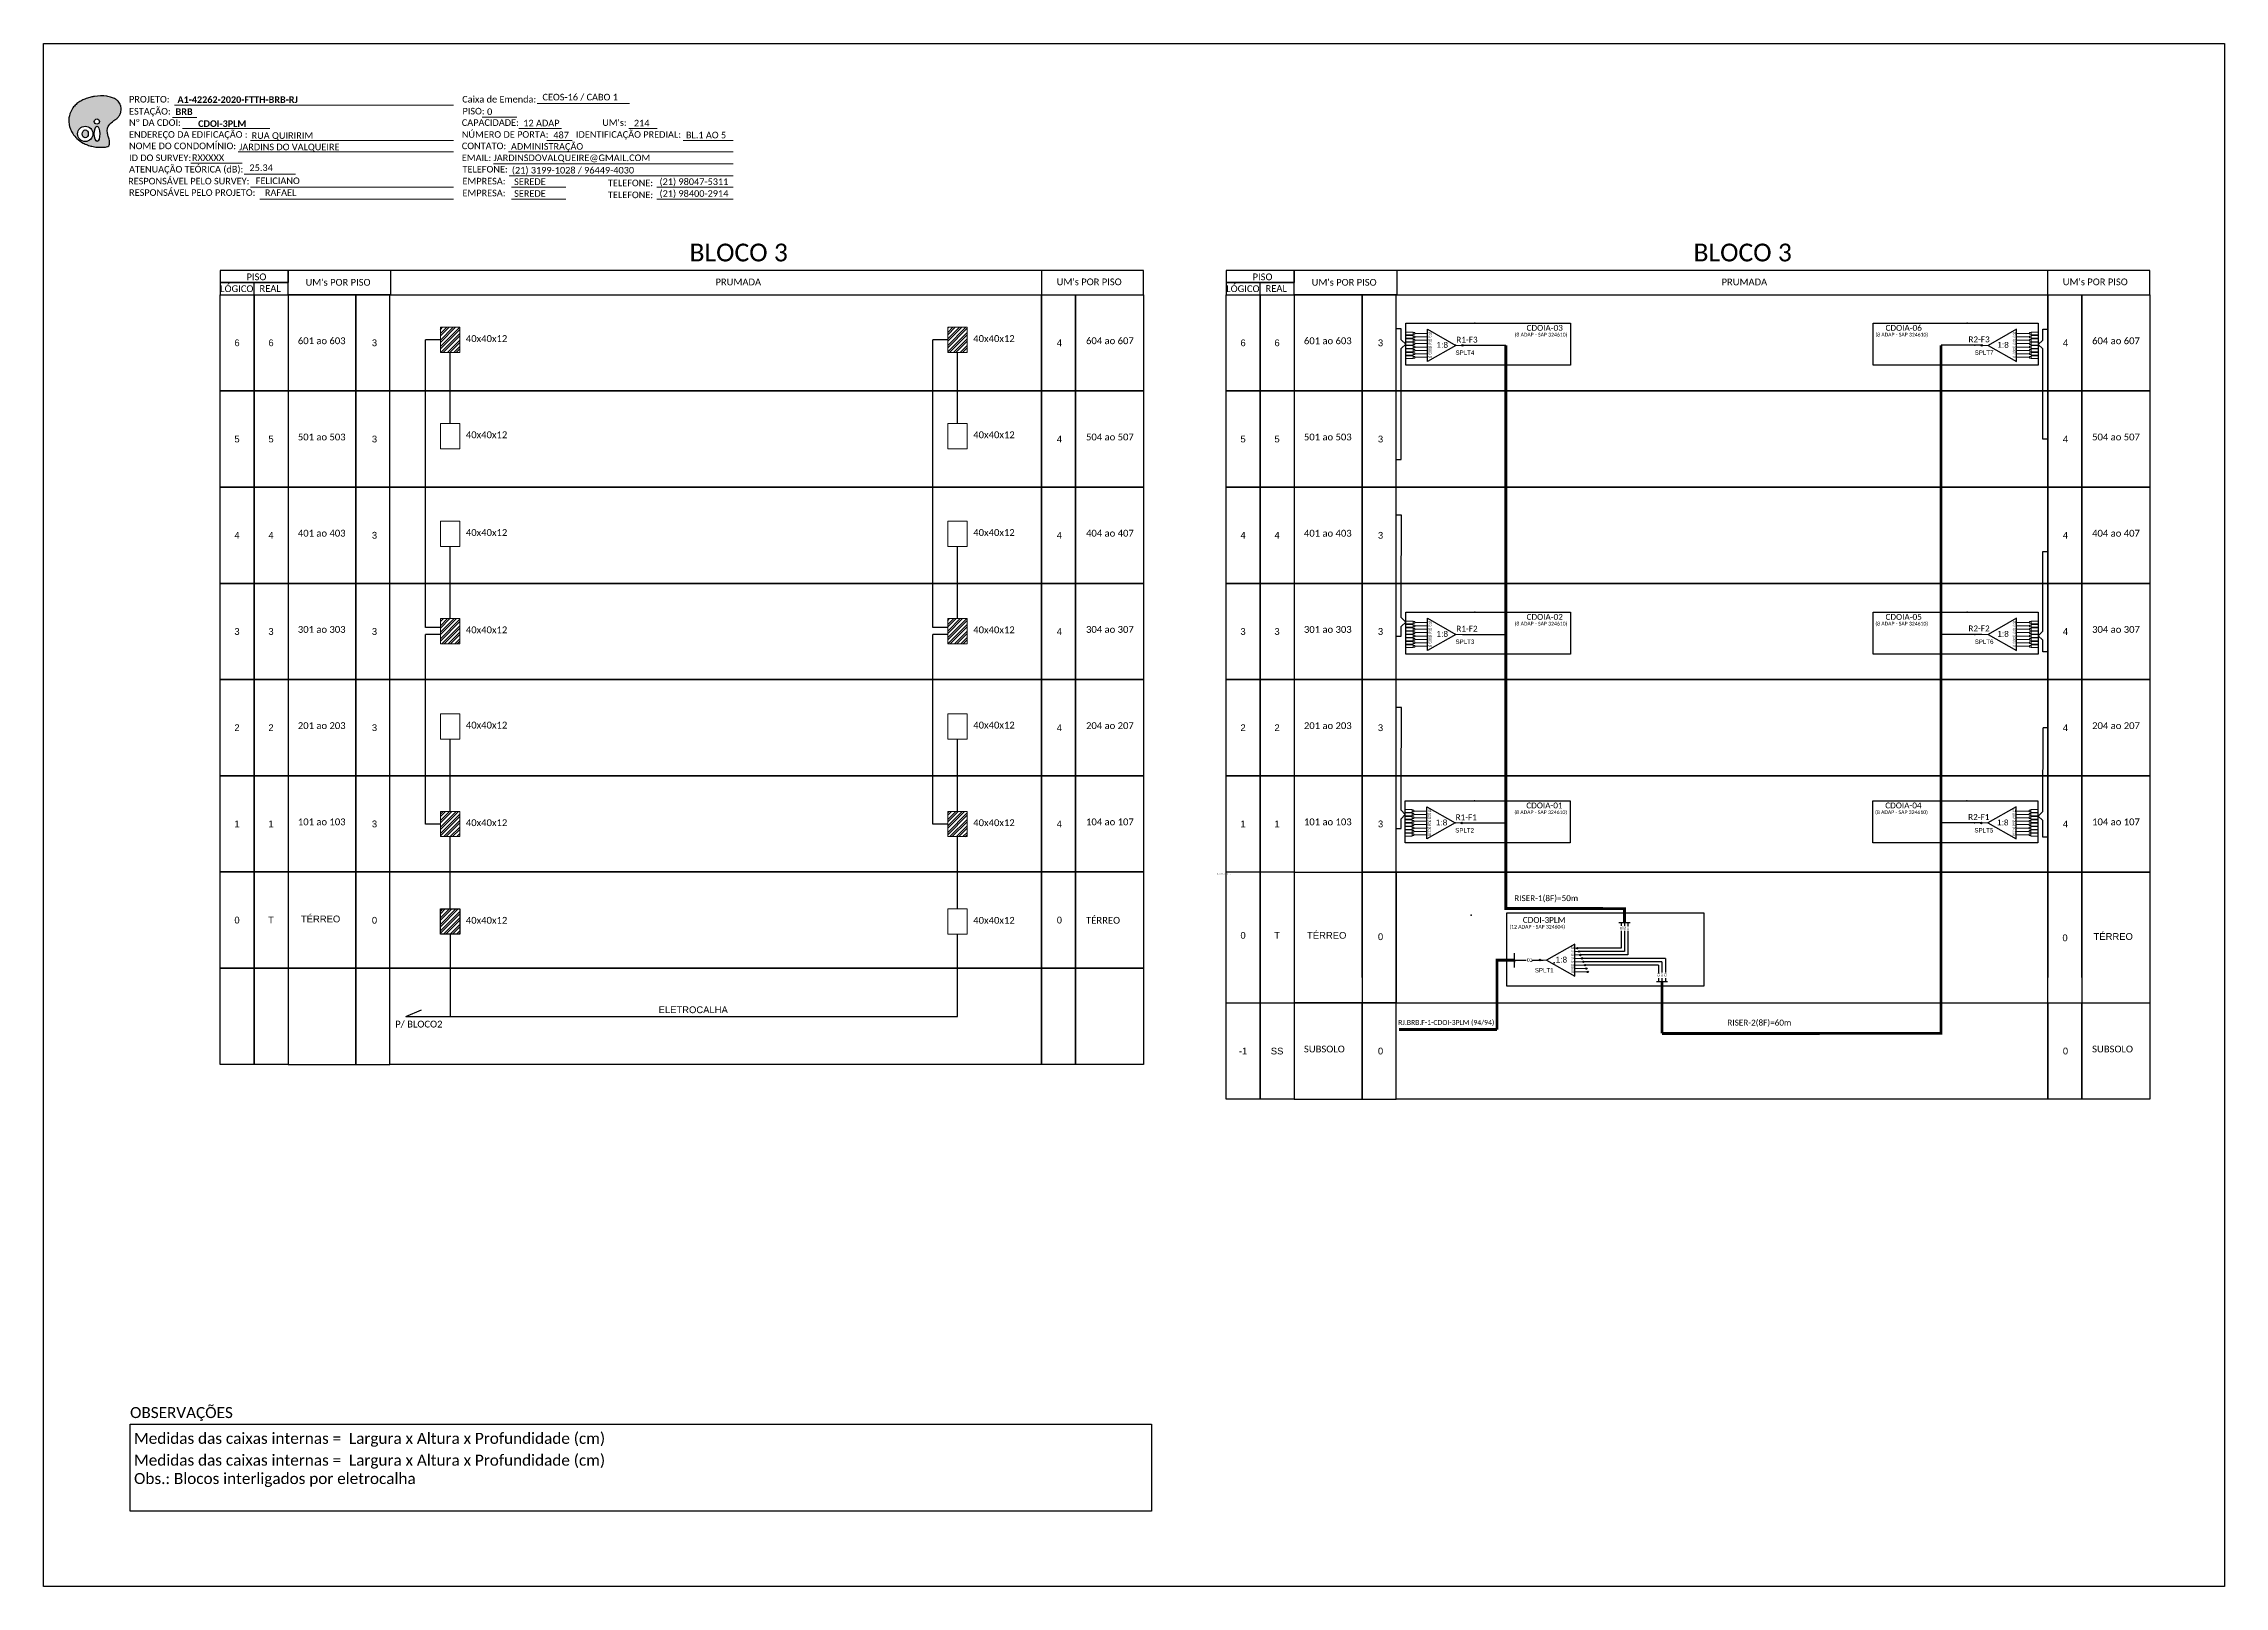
# Model space of a CAD drawing. Header units: inches. Extents: x 1064 to 5530, y 550 to 970.
# Drawn here: x 3646 to 4240, y 550 to 970 of the extents above; entities that cross this region are included whole.
import ezdxf
from ezdxf.enums import TextEntityAlignment as Align

# ---------------------------------------------------------------- set-up
doc = ezdxf.new("R2010")
doc.units = ezdxf.units.IN
doc.header["$MEASUREMENT"] = 0
doc.styles.add('ARIAL', font='arial.ttf')
doc.styles.add('WMF-Calibri0', font='calibri.ttf')
doc.styles.add('WMF-Calibri1', font='calibrib.ttf')
pattern_1 = [(45, (2982.8176, 535.308), (-0.8838835, 0.8838835), []), (45, (2982.8176, 535.933), (-0.8838835, 0.8838835), [])]

msp = doc.modelspace()

# ---------------------------------------------------------------- texts
at = {"color": 7}
for s, height, style, p in [('CEOS-16 / CABO 1', 1.7927, 'WMF-Calibri0', (3781.54, 954.9)), ('BRB', 1.793, 'WMF-Calibri1', (3681.6, 950.94)), ('A1-42262-2020-FTTH-BRB-RJ', 1.7927, 'WMF-Calibri1', (3682.12, 954.22)), ('0', 1.79, 'WMF-Calibri0', (3766.45, 950.93)), ('RUA QUIRIRIM', 1.7927, 'WMF-Calibri0', (3702.31, 944.44)), ('12 ADAP', 1.793, 'WMF-Calibri0', (3776.32, 947.84)), ('487', 1.793, 'WMF-Calibri0', (3784.51, 944.58)), ('214', 1.793, 'WMF-Calibri0', (3806.44, 947.82)), ('BL.1 AO 5', 1.793, 'WMF-Calibri0', (3820.6, 944.58)), ('RXXXXX', 1.793, 'WMF-Calibri0', (3686.06, 938.42)), ('JARDINS DO VALQUEIRE', 1.7927, 'WMF-Calibri0', (3698.9, 941.33)), ('ADMINISTRAÇÃO', 1.7927, 'WMF-Calibri0', (3772.96, 941.47)), ('25.34', 1.793, 'WMF-Calibri0', (3701.73, 935.68)), ('FELICIANO', 1.793, 'WMF-Calibri0', (3703.44, 932.12)), ('(21) 3199-1028 / 96449-4030', 1.7927, 'WMF-Calibri0', (3773.21, 935)), ('SEREDE', 1.793, 'WMF-Calibri0', (3773.82, 931.88)), ('(21) 98047-5311', 1.7927, 'WMF-Calibri0', (3813.42, 931.88)), ('RAFAEL', 1.793, 'WMF-Calibri0', (3705.93, 928.89)), ('SEREDE', 1.793, 'WMF-Calibri0', (3773.82, 928.65)), ('(21) 98400-2914', 1.7927, 'WMF-Calibri0', (3813.42, 928.65))]:
    msp.add_text(s, height=height, dxfattribs=dict(at, style=style)).set_placement(p)
at = {"color": 7, "lineweight": 0, "style": 'WMF-Calibri0'}
for s, height, p in [('ESTAÇÃO:', 1.793, (3668.93, 951.04)), ('PROJETO:', 1.793, (3668.93, 954.32)), ('Caixa de Emenda:', 1.7927, (3759.68, 954.32)), ('PISO:', 1.793, (3759.75, 951.08)), ('ENDEREÇO DA EDIFICAÇÃO :', 1.7927, (3668.93, 944.73)), ('Nº DA CDOI:', 1.7927, (3668.93, 947.97)), ('CAPACIDADE:', 1.7927, (3759.57, 947.97)), ('NÚMERO DE PORTA:', 1.7927, (3759.57, 944.73)), ('IDENTIFICAÇÃO PREDIAL:', 1.7927, (3790.65, 944.73)), ("UM's:", 1.793, (3797.82, 947.97)), ('NOME DO CONDOMÍNIO:', 1.7927, (3668.93, 941.62)), ('ID DO SURVEY:', 1.7927, (3668.93, 938.38)), ('CONTATO:', 1.793, (3759.57, 941.62)), ('EMAIL: JARDINSDOVALQUEIRE@GMAIL.COM', 1.7927, (3759.57, 938.38)), ('RESPONSÁVEL PELO SURVEY:', 1.7927, (3668.68, 932.03)), ('ATENUAÇÃO TEÓRICA (dB):', 1.7927, (3668.93, 935.27)), ('TELEFONE:', 1.793, (3759.75, 935.27)), ('EMPRESA:', 1.793, (3759.75, 932.03)), ('TELEFONE:', 1.793, (3799.36, 931.53)), ('RESPONSÁVEL PELO PROJETO:', 1.7927, (3668.93, 928.92)), ('EMPRESA:', 1.793, (3759.75, 928.8)), ('TELEFONE:', 1.793, (3799.36, 928.29))]:
    msp.add_text(s, height=height, dxfattribs=at).set_placement(p)
at = {"color": 7, "style": 'WMF-Calibri1'}
msp.add_text('CDOI-3PLM  ', height=1.7927, dxfattribs=at).set_placement((3694.94, 947.68), align=Align.CENTER)
at = {"style": 'WMF-Calibri0'}
for s, height, p in [('BLOCO 3', 4.839, (3821.57, 911.07)), ('BLOCO 3', 4.839, (4095.04, 911.07)), ('40x40x12', 1.854, (3760.67, 889.13)), ('40x40x12', 1.854, (3898.88, 889.13)), ('601 ao 603', 1.854, (3714.91, 888.54)), ('604 ao 607', 1.854, (3929.6, 888.54)), ('601 ao 603', 1.854, (3988.95, 888.53)), ('604 ao 607', 1.854, (4203.64, 888.53)), ('501 ao 503', 1.854, (3714.91, 862.34)), ('40x40x12', 1.854, (3760.67, 862.94)), ('40x40x12', 1.854, (3898.88, 862.94)), ('504 ao 507', 1.854, (3929.6, 862.34)), ('501 ao 503', 1.854, (3988.95, 862.34)), ('504 ao 507', 1.854, (4203.64, 862.34)), ('401 ao 403', 1.854, (3714.91, 836.15)), ('40x40x12', 1.854, (3760.67, 836.33)), ('40x40x12', 1.854, (3898.88, 836.33)), ('404 ao 407', 1.854, (3929.6, 836.15)), ('401 ao 403', 1.854, (3988.95, 836.14)), ('404 ao 407', 1.854, (4203.64, 836.14)), ('301 ao 303', 1.854, (3714.91, 809.95)), ('40x40x12', 1.854, (3760.67, 809.84)), ('40x40x12', 1.854, (3898.88, 809.84)), ('304 ao 307', 1.854, (3929.6, 809.95)), ('301 ao 303', 1.854, (3988.95, 809.95)), ('304 ao 307', 1.854, (4203.64, 809.95)), ('201 ao 203', 1.854, (3714.91, 783.76)), ('40x40x12', 1.854, (3760.67, 783.9)), ('40x40x12', 1.854, (3898.88, 783.9)), ('204 ao 207', 1.854, (3929.6, 783.76)), ('201 ao 203', 1.854, (3988.95, 783.75)), ('204 ao 207', 1.854, (4203.64, 783.75)), ('101 ao 103', 1.854, (3714.91, 757.56)), ('40x40x12', 1.854, (3760.67, 757.33)), ('40x40x12', 1.854, (3898.88, 757.33)), ('104 ao 107', 1.854, (3929.6, 757.56)), ('101 ao 103', 1.854, (3988.95, 757.56)), ('104 ao 107', 1.854, (4203.64, 757.56)), ('40x40x12', 1.854, (3760.67, 730.76)), ('40x40x12', 1.854, (3898.88, 730.76)), ('TÉRREO', 1.854, (3929.6, 730.76)), ('SUBSOLO', 1.854, (3988.95, 695.72)), ('SUBSOLO', 1.854, (4203.64, 695.72)), ('OBSERVAÇÕES', 3, (3669.21, 596.17))]:
    msp.add_text(s, height=height, dxfattribs=at).set_placement(p)
at = {"color": 5, "style": 'WMF-Calibri0'}
for s, p in [('R1-F3', (4030.46, 888.96)), ('R1-F2', (4030.46, 810.28)), ('R1-F1', (4030.26, 758.94)), ('RISER-1(8F)=50m', (4046.23, 736.91))]:
    msp.add_text(s, height=1.6, dxfattribs=at).set_placement(p)
at = {"color": 6, "style": 'WMF-Calibri0'}
for s, p in [('R2-F3', (4169.95, 889.04)), ('R2-F2', (4169.94, 810.35)), ('R2-F1', (4169.87, 759.01)), ('RISER-2(8F)=60m', (4104.28, 703.03))]:
    msp.add_text(s, height=1.6, dxfattribs=at).set_placement(p)
at = {"style": 'ARIAL'}
for s, p in [('01', (4075.36, 729.59)), ('02', (4076.29, 729.59)), ('03', (4077.22, 729.59)), ('01', (4085.54, 716.87)), ('02', (4086.48, 716.87)), ('03', (4087.41, 716.87))]:
    msp.add_text(s, height=0.6, rotation=90, dxfattribs=at).set_placement(p, align=Align.MIDDLE_CENTER)
msp.add_text('01', height=1, dxfattribs=at).set_placement((4050.45, 720.87), align=Align.MIDDLE_CENTER)
at = {"color": 1}
for s, height, style, p in [('1:8', 1.6, 'ARIAL', (4057.52, 720.19)), ('S1', 0.6, 'ARIAL', (4061.66, 723.88)), ('S2', 0.6, 'ARIAL', (4061.66, 722.93)), ('S3', 0.6, 'ARIAL', (4061.66, 721.96)), ('S4', 0.6, 'ARIAL', (4061.66, 721.02)), ('S5', 0.6, 'ARIAL', (4061.66, 720.05)), ('S6', 0.6, 'ARIAL', (4061.66, 719.15)), ('S7', 0.6, 'ARIAL', (4061.66, 718.28)), ('S8', 0.6, 'ARIAL', (4061.66, 717.38)), ('RJ.BRB.F-1-CDOI-3PLM (94/94)', 1.344, 'WMF-Calibri0', (4014.64, 703.2))]:
    msp.add_text(s, height=height, dxfattribs=dict(at, style=style)).set_placement(p)
at = {"color": 3, "style": 'WMF-Calibri0'}
msp.add_text('P/ BLOCO2', height=1.854, dxfattribs=at).set_placement((3741.42, 702.5))
at = {"insert": (3964.86, 744.37), "char_height": 0.2, "width": 5.25, "attachment_point": 1}
msp.add_mtext('RJ.BRB.F-1-CDOI-3PLM (94/94)', dxfattribs=at)
at = {"char_height": 3, "width": 277.1819, "attachment_point": 1, "style": 'WMF-Calibri0'}
for s, insert in [('Medidas das caixas internas =  Largura x Altura x Profundidade (cm)', (3670.29, 592.15)), ('Medidas das caixas internas =  Largura x Altura x Profundidade (cm)\\PObs.: Blocos interligados por eletrocalha', (3670.29, 586.21))]:
    msp.add_mtext(s, dxfattribs=dict(at, insert=insert))
at = {"style": 'ARIAL', "flags": 12}
for tag, p in [('6', (3698.34, 888.91)), ('6', (3707.6, 888.91)), ('3', (3735.79, 888.91)), ('4', (3922.36, 888.91)), ('6', (3972.37, 888.9)), ('6', (3981.63, 888.9)), ('3', (4009.82, 888.9)), ('4', (4196.39, 888.9)), ('5', (3698.34, 862.71)), ('5', (3707.6, 862.71)), ('3', (3735.79, 862.71)), ('4', (3922.36, 862.71)), ('5', (3972.37, 862.71)), ('5', (3981.63, 862.71)), ('3', (4009.82, 862.71)), ('4', (4196.39, 862.71)), ('4', (3698.34, 836.52)), ('4', (3707.6, 836.52)), ('3', (3735.79, 836.52)), ('4', (3922.34, 836.52)), ('4', (3972.37, 836.51)), ('4', (3981.63, 836.51)), ('3', (4009.82, 836.51)), ('4', (4196.38, 836.51)), ('3', (3698.34, 810.32)), ('3', (3707.6, 810.32)), ('3', (3735.79, 810.32)), ('4', (3922.34, 810.32)), ('3', (3972.37, 810.32)), ('3', (3981.63, 810.32)), ('3', (4009.82, 810.32)), ('4', (4196.38, 810.32)), ('2', (3698.34, 784.13)), ('2', (3707.6, 784.13)), ('3', (3735.79, 784.13)), ('4', (3922.34, 784.13)), ('2', (3972.37, 784.12)), ('2', (3981.63, 784.12)), ('3', (4009.82, 784.12)), ('4', (4196.38, 784.12)), ('1', (3698.34, 757.93)), ('1', (3707.6, 757.93)), ('3', (3735.79, 757.93)), ('4', (3922.34, 757.93)), ('1', (3972.37, 757.93)), ('1', (3981.63, 757.93)), ('3', (4009.82, 757.93)), ('4', (4196.38, 757.93)), ('0', (3698.34, 731.74)), ('T', (3707.6, 731.74)), ('TÉRREO', (3721.11, 732.06)), ('0', (3735.79, 731.7)), ('0', (3922.34, 731.74)), ('0', (3972.37, 727.59)), ('T', (3981.63, 727.59)), ('TÉRREO', (3995.15, 727.59)), ('0', (4009.82, 727.22)), ('0', (4196.26, 726.91)), ('TÉRREO', (4209.38, 727.28)), ('ELETROCALHA', (3822.6, 707.33)), ('-1', (3972.37, 696.09)), ('SS', (3981.63, 696.09)), ('0', (4009.82, 696.09)), ('0', (4196.38, 696.09))]:
    msp.add_attdef(tag, text='XX', height=1.84, dxfattribs=at).set_placement(p, align=Align.MIDDLE_CENTER)

# ---------------------------------------------------------------- blocks, each defined once
blk = doc.blocks.new('SPLT_1-8_SC-APC')
at = {"color": 1}
blk.add_lwpolyline([(-7.37, -2.1), (-17.04, -7.55), (-7.37, -13), (-7.37, -2.1)], dxfattribs=at)
at = {"color": 3, "lineweight": 0}
for points in [[(-2.99, -3.51), (-7.37, -3.51)], [(-7.37, -4.66), (-2.99, -4.66)], [(-7.37, -5.82), (-2.99, -5.82)], [(-7.37, -6.97), (-2.99, -6.97)], [(-2.41, -3.02), (-2.41, -4)], [(-2.41, -3.02), (0, -3.02)], [(-2.41, -4), (0, -4)], [(-2.41, -4.17), (-2.41, -5.16)], [(-2.41, -4.17), (0, -4.17)], [(-2.41, -5.16), (0, -5.16)], [(-2.41, -5.32), (-2.41, -6.31)], [(-2.41, -5.32), (0, -5.32)], [(-2.41, -6.31), (0, -6.31)], [(-2.41, -6.48), (-2.41, -7.46)], [(-2.41, -6.48), (0, -6.48)], [(-7.37, -8.12), (-2.99, -8.12)], [(-7.37, -9.28), (-2.99, -9.28)], [(-7.37, -10.43), (-2.99, -10.43)], [(-7.37, -11.58), (-2.99, -11.58)], [(-2.41, -7.46), (0, -7.46)], [(-2.41, -7.63), (-2.41, -8.62)], [(-2.41, -7.63), (0, -7.63)], [(-2.41, -8.62), (0, -8.62)], [(-2.41, -8.78), (-2.41, -9.77)], [(-2.41, -8.78), (0, -8.78)], [(-2.41, -9.77), (0, -9.77)], [(-2.41, -9.94), (-2.41, -10.92)], [(-2.41, -9.94), (0, -9.94)], [(-2.41, -10.92), (0, -10.92)], [(-2.41, -11.09), (-2.41, -12.08)], [(-2.41, -11.09), (0, -11.09)], [(-2.41, -12.08), (0, -12.08)]]:
    blk.add_lwpolyline(points, dxfattribs=at)
for points in [[(-2.99, -3.22), (-2.41, -3.22), (-2.41, -3.8), (-2.99, -3.8)], [(-2.99, -4.38), (-2.41, -4.38), (-2.41, -4.95), (-2.99, -4.95)], [(-2.99, -5.53), (-2.41, -5.53), (-2.41, -6.1), (-2.99, -6.1)], [(-2.99, -6.68), (-2.41, -6.68), (-2.41, -7.26), (-2.99, -7.26)], [(-2.99, -7.84), (-2.41, -7.84), (-2.41, -8.41), (-2.99, -8.41)], [(-2.99, -8.99), (-2.41, -8.99), (-2.41, -9.56), (-2.99, -9.56)], [(-2.99, -10.14), (-2.41, -10.14), (-2.41, -10.72), (-2.99, -10.72)], [(-2.99, -11.3), (-2.41, -11.3), (-2.41, -11.87), (-2.99, -11.87)]]:
    blk.add_lwpolyline(points, close=True, dxfattribs=at)
at = {"color": 1, "lineweight": 0}
blk.add_lwpolyline([(-17.04, -7.55), (-19.26, -7.55)], dxfattribs=at)
at = {"color": 1, "style": 'ARIAL'}
for s, height, p in [('1:8', 2, (-13.91, -8.4)), ('S1', 0.75, (-8.74, -3.78)), ('S2', 0.75, (-8.74, -4.97)), ('S3', 0.75, (-8.74, -6.18)), ('S4', 0.75, (-8.74, -7.36)), ('S5', 0.75, (-8.74, -8.57)), ('S6', 0.75, (-8.74, -9.69)), ('S7', 0.75, (-8.74, -10.78)), ('S8', 0.75, (-8.74, -11.9))]:
    blk.add_text(s, height=height, dxfattribs=at).set_placement(p)
blk = doc.blocks.new('SPLITTER_')
blk.add_point((0, 0))
at = {"style": 'ARIAL', "flags": 4}
blk.add_attdef('SPLT', (0, -3.26), '', height=1.5, dxfattribs=at)
blk = doc.blocks.new('A$C415C251F')
at = {"color": 3}
blk.add_point((0, 0), dxfattribs=at)
blk = doc.blocks.new('LEG_CDOIA8_C-SPLT_DIR')
at = {"color": 3}
blk.add_blockref('A$C415C251F', (0, 0), dxfattribs=at)
at = {"color": 1, "style": 'WMF-Calibri0', "flags": 4}
blk.add_attdef('CDO', (-26.84, -2.61), '', height=2, dxfattribs=at)
blk.add_attdef('MODELO', text='', height=1.5, dxfattribs=at).set_placement((-22.23, -4.54), align=Align.CENTER)
at = {"style": 'ARIAL', "flags": 4}
blk.add_attdef('SPLITAGEM', text='', height=1.5, dxfattribs=at).set_placement((-18.36, -12.59), align=Align.CENTER)
blk = doc.blocks.new('SPLT_1-8_SC-APC_ESQ')
at = {"color": 3, "lineweight": 0}
for points in [[(2.41, -3.02), (0, -3.02)], [(2.41, -4), (0, -4)], [(2.41, -4.17), (0, -4.17)], [(2.41, -5.16), (0, -5.16)], [(2.41, -5.32), (0, -5.32)], [(2.41, -6.31), (0, -6.31)], [(2.41, -6.48), (0, -6.48)], [(2.41, -3.02), (2.41, -4)], [(2.41, -4.17), (2.41, -5.16)], [(2.41, -5.32), (2.41, -6.31)], [(2.41, -6.48), (2.41, -7.46)], [(2.99, -3.51), (7.37, -3.51)], [(7.37, -4.66), (2.99, -4.66)], [(7.37, -5.82), (2.99, -5.82)], [(7.37, -6.97), (2.99, -6.97)], [(2.41, -7.46), (0, -7.46)], [(2.41, -7.63), (0, -7.63)], [(2.41, -8.62), (0, -8.62)], [(2.41, -8.78), (0, -8.78)], [(2.41, -9.77), (0, -9.77)], [(2.41, -9.94), (0, -9.94)], [(2.41, -10.92), (0, -10.92)], [(2.41, -11.09), (0, -11.09)], [(2.41, -12.08), (0, -12.08)], [(2.41, -7.63), (2.41, -8.62)], [(2.41, -8.78), (2.41, -9.77)], [(2.41, -9.94), (2.41, -10.92)], [(2.41, -11.09), (2.41, -12.08)], [(7.37, -8.12), (2.99, -8.12)], [(7.37, -9.28), (2.99, -9.28)], [(7.37, -10.43), (2.99, -10.43)], [(7.37, -11.58), (2.99, -11.58)]]:
    blk.add_lwpolyline(points, dxfattribs=at)
for points in [[(2.99, -3.22), (2.41, -3.22), (2.41, -3.8), (2.99, -3.8)], [(2.99, -4.38), (2.41, -4.38), (2.41, -4.95), (2.99, -4.95)], [(2.99, -5.53), (2.41, -5.53), (2.41, -6.1), (2.99, -6.1)], [(2.99, -6.68), (2.41, -6.68), (2.41, -7.26), (2.99, -7.26)], [(2.99, -7.84), (2.41, -7.84), (2.41, -8.41), (2.99, -8.41)], [(2.99, -8.99), (2.41, -8.99), (2.41, -9.56), (2.99, -9.56)], [(2.99, -10.14), (2.41, -10.14), (2.41, -10.72), (2.99, -10.72)], [(2.99, -11.3), (2.41, -11.3), (2.41, -11.87), (2.99, -11.87)]]:
    blk.add_lwpolyline(points, close=True, dxfattribs=at)
at = {"color": 1}
blk.add_lwpolyline([(7.37, -2.1), (17.04, -7.55), (7.37, -13), (7.37, -2.1)], dxfattribs=at)
at = {"color": 1, "lineweight": 0}
blk.add_lwpolyline([(17.04, -7.55), (19.26, -7.55)], dxfattribs=at)
at = {"color": 1, "style": 'ARIAL'}
for s, height, p in [('S3', 0.75, (7.55, -6.18)), ('S4', 0.75, (7.55, -7.36)), ('S2', 0.75, (7.56, -4.97)), ('S1', 0.75, (7.7, -3.78)), ('1:8', 2, (10.45, -8.4)), ('S5', 0.75, (7.55, -8.57)), ('S6', 0.75, (7.55, -9.69)), ('S7', 0.75, (7.55, -10.78)), ('S8', 0.75, (7.55, -11.9))]:
    blk.add_text(s, height=height, dxfattribs=at).set_placement(p)
blk = doc.blocks.new('LEG_CDOIA8_C-SPLT_ESQ')
at = {"color": 3, "extrusion": (0, 0, -1), "xscale": -1, "zscale": -1}
blk.add_blockref('A$C415C251F', (0, 0), dxfattribs=at)
at = {"color": 1, "style": 'WMF-Calibri0', "flags": 4}
blk.add_attdef('MODELO', text='', height=1.5, dxfattribs=at).set_placement((22.54, -4.54), align=Align.CENTER)
blk.add_attdef('CDO', (21.44, -2.61), '', height=2, dxfattribs=at)
at = {"style": 'ARIAL', "flags": 4}
blk.add_attdef('SPLITAGEM', text='', height=1.5, dxfattribs=at).set_placement((18.61, -12.59), align=Align.CENTER)
blk = doc.blocks.new('A$C64B91533')
at = {"color": 0}
for points in [[(0, 4.11), (23.15, 4.11), (23.15, 8.22), (0, 8.22)], [(0, 0), (23.15, 0), (23.15, 4.11), (0, 4.11)]]:
    blk.add_lwpolyline(points, close=True, dxfattribs=at)
for points in [[(23.15, 0), (314.47, 0), (314.47, 8.22), (23.15, 8.22), (23.15, 8.22), (23.15, 4.11)], [(58.2, 0), (58.2, 8.22)], [(279.76, 0), (279.76, 8.22)], [(11.57, 0), (11.57, 4.11)]]:
    blk.add_lwpolyline(points)
at = {"color": 0, "style": 'WMF-Calibri0'}
for s, p in [('  LÓGICO', (-1.58, 0.89)), ('     PISO', (4.96, 4.92)), ('    REAL', (10.18, 0.95)), ("UM's POR PISO", (29.11, 3.06)), ('PRUMADA', (168.7, 3.18)), ("UM's POR PISO", (284.86, 3.21))]:
    blk.add_text(s, height=2.3, dxfattribs=at).set_placement(p)
blk = doc.blocks.new('OI')
h = blk.add_hatch(color=40)
edge = h.paths.add_edge_path()
edge.add_spline(control_points=[(4.35, -0.67), (3.92, -0.99), (3.26, -1.5), (2.81, -2.59), (2.9, -3.5), (3.06, -4.27), (3.31, -4.85), (3.37, -5.39), (3.4, -5.88), (3.2, -6.4), (2.54, -6.61), (1.65, -6.63), (0.55, -6.67), (-0.56, -6.42), (-1.61, -6.14), (-2.77, -5.61), (-3.92, -4.77), (-4.89, -3.7), (-5.34, -2.65), (-5.6, -1.94), (-5.85, -0.96), (-5.71, 0.47), (-5.1, 2.02), (-4.14, 3.02), (-3.3, 3.61), (-2.37, 4.16), (-1.36, 4.44), (-0.56, 4.7), (0.79, 4.85), (2.24, 4.97), (3.79, 4.57), (4.67, 4.21), (5.44, 3.65), (5.76, 2.99), (6.03, 2.21), (6.01, 1.46), (5.72, 0.64), (5.31, 0.08), (4.88, -0.38), (4.51, -0.55), (4.35, -0.67)], knot_values=[0, 0, 0, 0, 1.60434, 2.417191, 3.427595, 4.282808, 4.776746, 5.304182, 5.888771, 6.258406, 6.858137, 7.79129, 8.986195, 10.124242, 11.187857, 12.242908, 13.953784, 15.414161, 16.515391, 17.349188, 17.675853, 19.552021, 21.515531, 22.568638, 23.63245, 24.621084, 25.782718, 26.745347, 27.142653, 29.870543, 31.004649, 31.921532, 32.709589, 33.801391, 34.042471, 35.192333, 35.971461, 36.628871, 37.254359, 37.836911, 37.836911, 37.836911, 37.836911], degree=3, periodic=0)
h.paths.add_polyline_path([(1.13, -0.87, -1), (-0.04, -0.87, -1)], flags=16)
edge = h.paths.add_edge_path(flags=16)
edge.add_ellipse((0.56, -3.59), major_axis=(-0.02, 1.71), ratio=0.361305, start_angle=0, end_angle=360)
h.paths.add_polyline_path([(-0.36, -3.62, -1), (-3.8, -3.62, -1)], flags=16)
edge = h.paths.add_edge_path(flags=0)
edge.add_ellipse((-2.08, -3.62), major_axis=(0, 0.885), ratio=0.758294, start_angle=0, end_angle=360)
at = {"color": 40}
for centre, radius in [((-2.08, -3.62), 1.72), ((0.54, -0.87), 0.587)]:
    blk.add_circle(centre, radius, dxfattribs=at)
blk.add_ellipse((-2.08, -3.62), major_axis=(0, 0.885), ratio=0.758294, start_param=-3.141592653589792, end_param=3.141592653589792, dxfattribs=at)
blk.add_ellipse((0.56, -3.59), major_axis=(-0.02, 1.71), ratio=0.361305, dxfattribs=at)
at = {"color": 40, "start_tangent": (-0.800898, -0.598801), "end_tangent": (-0.800898, -0.598801)}
blk.add_spline([(4.35, -0.67), (3.2, -1.78), (2.9, -2.54), (2.92, -3.55), (3.12, -4.38), (3.28, -4.85), (3.37, -5.37), (3.35, -5.95), (3.2, -6.29), (2.66, -6.55), (1.73, -6.63), (0.54, -6.62), (-0.58, -6.41), (-1.6, -6.11), (-2.56, -5.67), (-3.95, -4.67), (-4.89, -3.56), (-5.37, -2.56), (-5.64, -1.78), (-5.72, -1.46), (-5.63, 0.42), (-4.84, 2.22), (-4.13, 2.99), (-3.27, 3.62), (-2.4, 4.09), (-1.3, 4.47), (-0.37, 4.72), (0.02, 4.77), (2.75, 4.8), (3.85, 4.53), (4.69, 4.16), (5.31, 3.68), (5.85, 2.73), (5.93, 2.5), (5.94, 1.35), (5.67, 0.62), (5.29, 0.08), (4.84, -0.36), (4.35, -0.67)], degree=3, dxfattribs=at)

# ---------------------------------------------------------------- hatches: boundary and pattern name
h = msp.add_hatch()
h.set_pattern_fill('STEEL', color=1, scale=10, style=0)
h.set_pattern_definition(pattern_1)
h.paths.add_polyline_path([(3891.94, 761.35), (3897.23, 761.35), (3897.23, 754.46), (3891.94, 754.46)])
h.paths.add_polyline_path([(3891.94, 813.83), (3897.23, 813.83), (3897.23, 806.94), (3891.94, 806.94)])
h.paths.add_polyline_path([(3891.94, 893.15), (3897.23, 893.15), (3897.23, 886.26), (3891.94, 886.26)])
h.paths.add_polyline_path([(3753.73, 893.15), (3759.03, 893.15), (3759.03, 886.26), (3753.73, 886.26)])
h.paths.add_polyline_path([(3753.73, 813.83), (3759.03, 813.83), (3759.03, 806.94), (3753.73, 806.94)])
h.paths.add_polyline_path([(3753.73, 761.35), (3759.03, 761.35), (3759.03, 754.46), (3753.73, 754.46)])
h = msp.add_hatch(color=3)
h.dxf.hatch_style = 1
edge = h.paths.add_edge_path()
edge.add_arc((4032.14, 888.23), 0.205, 0, 360)
h = msp.add_hatch(color=3)
h.dxf.hatch_style = 1
edge = h.paths.add_edge_path()
edge.add_arc((4173.55, 888.23), 0.205, 0, 360)
h = msp.add_hatch(color=3)
h.dxf.hatch_style = 1
edge = h.paths.add_edge_path()
edge.add_arc((4031.94, 758.2), 0.205, 0, 360)
h = msp.add_hatch(color=3)
h.dxf.hatch_style = 1
edge = h.paths.add_edge_path()
edge.add_arc((4173.47, 758.2), 0.205, 0, 360)
h = msp.add_hatch()
h.set_pattern_fill('STEEL', color=1, scale=10, style=0)
h.set_pattern_definition(pattern_1)
h.paths.add_polyline_path([(3753.73, 734.78), (3759.03, 734.78), (3759.03, 727.89), (3753.73, 727.89)])
h = msp.add_hatch(color=3)
h.dxf.hatch_style = 1
edge = h.paths.add_edge_path()
edge.add_arc((4053.25, 720.87), 0.205, 0, 360)
h = msp.add_hatch(color=3)
h.dxf.hatch_style = 1
edge = h.paths.add_edge_path()
edge.add_arc((4063.46, 724.1), 0.193, 0, 360)
h = msp.add_hatch(color=3)
h.dxf.hatch_style = 1
edge = h.paths.add_edge_path()
edge.add_arc((4063.86, 723.17), 0.193, 0, 360)
h = msp.add_hatch(color=3)
h.dxf.hatch_style = 1
edge = h.paths.add_edge_path()
edge.add_arc((4064.26, 722.25), 0.193, 0, 360)
h = msp.add_hatch(color=3)
h.dxf.hatch_style = 1
edge = h.paths.add_edge_path()
edge.add_arc((4064.66, 721.33), 0.193, 0, 360)
h = msp.add_hatch(color=3)
h.dxf.hatch_style = 1
edge = h.paths.add_edge_path()
edge.add_arc((4065.06, 720.41), 0.193, 0, 360)
h = msp.add_hatch(color=3)
h.dxf.hatch_style = 1
edge = h.paths.add_edge_path()
edge.add_arc((4065.46, 719.48), 0.193, 0, 360)
h = msp.add_hatch(color=3)
h.dxf.hatch_style = 1
edge = h.paths.add_edge_path()
edge.add_arc((4065.86, 718.56), 0.193, 0, 360)
h = msp.add_hatch(color=3)
h.dxf.hatch_style = 1
edge = h.paths.add_edge_path()
edge.add_arc((4066.26, 717.64), 0.193, 0, 360)

# ---------------------------------------------------------------- linework, layer by layer
for p, q in [((3967.74, 718.63), (3967.74, 744.83)), ((3977, 718.63), (3977, 744.83)), ((3977, 744.83), (3977, 718.63)), ((3986.26, 744.83), (3986.26, 718.63)), ((3986.26, 744.83), (3986.26, 718.63)), ((4004.77, 718.63), (4004.77, 744.83)), ((4014.03, 744.83), (4004.77, 744.83)), ((4004.77, 744.83), (4004.77, 718.63)), ((4014.03, 744.83), (4191.55, 744.83)), ((4014.03, 718.63), (4014.03, 744.83)), ((4014.03, 718.63), (4014.03, 744.83)), ((4191.55, 744.83), (4191.55, 718.63)), ((4191.55, 744.83), (4200.8, 744.83)), ((4191.55, 718.63), (4191.55, 744.83)), ((4200.8, 744.83), (4219.32, 744.83)), ((4200.8, 718.63), (4200.8, 744.83)), ((4200.8, 744.83), (4200.8, 718.63)), ((4219.32, 744.83), (4219.32, 718.63)), ((3967.74, 709.19), (3967.74, 742.3)), ((3977, 709.19), (3977, 742.3)), ((3977, 742.3), (3977, 709.19)), ((3986.26, 742.3), (3986.26, 709.18)), ((3986.26, 742.3), (3986.26, 716.11)), ((4004.77, 716.11), (4004.77, 742.3)), ((4004.77, 742.3), (4004.77, 709.18)), ((4014.03, 716.11), (4014.03, 742.3)), ((4014.03, 709.18), (4014.03, 742.3)), ((4191.55, 742.3), (4191.55, 716.11)), ((4191.55, 709.14), (4191.55, 742.3)), ((4191.55, 740.39), (4191.55, 740.39)), ((4200.8, 716.11), (4200.8, 742.3)), ((4200.8, 742.3), (4200.8, 709.13)), ((4219.32, 742.3), (4219.32, 709.13)), ((3986.26, 725.35), (3986.26, 725.35)), ((4004.77, 725.35), (4004.77, 725.35)), ((4200.8, 725.04), (4200.8, 725.04)), ((4014.03, 716.11), (4014.03, 716.11))]:
    msp.add_line(p, q)
at = {"color": 6}
for p, q in [((4087.39, 721.33), (4064.85, 721.33)), ((4086.47, 720.41), (4065.25, 720.41)), ((4085.54, 719.48), (4065.65, 719.48)), ((4085.54, 719.48), (4085.54, 717.33)), ((4086.47, 720.41), (4086.47, 717.44)), ((4087.39, 721.33), (4087.39, 717.45))]:
    msp.add_line(p, q, dxfattribs=at)
for points in [[(3645.66, 970.36), (4239.66, 970.36), (4239.66, 550.36), (3645.66, 550.36)], [(3693.71, 902.01), (3702.97, 902.01), (3702.97, 875.81), (3693.71, 875.81)], [(3702.97, 902.01), (3712.23, 902.01), (3712.23, 875.81), (3702.97, 875.81)], [(3730.74, 902.01), (3712.23, 902.01), (3712.23, 875.81), (3730.74, 875.81)], [(3740, 902.01), (3730.74, 902.01), (3730.74, 875.81), (3740, 875.81)], [(3740, 902.01), (3917.51, 902.01), (3917.51, 875.81), (3740, 875.81)], [(3917.51, 902.01), (3926.77, 902.01), (3926.77, 875.81), (3917.51, 875.81)], [(3926.77, 902.01), (3945.29, 902.01), (3945.29, 875.81), (3926.77, 875.81)], [(3967.75, 902.01), (3977, 902.01), (3977, 875.81), (3967.75, 875.81)], [(3977, 902.01), (3986.26, 902.01), (3986.26, 875.81), (3977, 875.81)], [(4004.78, 902.01), (3986.26, 902.01), (3986.26, 875.81), (4004.78, 875.81)], [(4014.04, 902.01), (4004.78, 902.01), (4004.78, 875.81), (4014.04, 875.81)], [(4014.04, 902.01), (4191.55, 902.01), (4191.55, 875.81), (4014.04, 875.81)], [(4191.55, 902.01), (4200.81, 902.01), (4200.81, 875.81), (4191.55, 875.81)], [(4200.81, 902.01), (4219.32, 902.01), (4219.32, 875.81), (4200.81, 875.81)], [(3693.71, 875.81), (3702.97, 875.81), (3702.97, 849.62), (3693.71, 849.62)], [(3702.97, 875.81), (3712.23, 875.81), (3712.23, 849.62), (3702.97, 849.62)], [(3730.74, 875.81), (3712.23, 875.81), (3712.23, 849.62), (3730.74, 849.62)], [(3740, 875.81), (3730.74, 875.81), (3730.74, 849.62), (3740, 849.62)], [(3740, 875.81), (3917.51, 875.81), (3917.51, 849.62), (3740, 849.62)], [(3917.51, 875.81), (3926.77, 875.81), (3926.77, 849.62), (3917.51, 849.62)], [(3926.77, 875.81), (3945.29, 875.81), (3945.29, 849.62), (3926.77, 849.62)], [(3967.75, 875.81), (3977, 875.81), (3977, 849.62), (3967.75, 849.62)], [(3977, 875.81), (3986.26, 875.81), (3986.26, 849.62), (3977, 849.62)], [(4004.78, 875.81), (3986.26, 875.81), (3986.26, 849.62), (4004.78, 849.62)], [(4014.04, 875.81), (4004.78, 875.81), (4004.78, 849.62), (4014.04, 849.62)], [(4014.04, 875.81), (4191.55, 875.81), (4191.55, 849.62), (4014.04, 849.62)], [(4191.55, 875.81), (4200.81, 875.81), (4200.81, 849.62), (4191.55, 849.62)], [(4200.81, 875.81), (4219.32, 875.81), (4219.32, 849.62), (4200.81, 849.62)], [(3693.71, 849.62), (3702.97, 849.62), (3702.97, 823.42), (3693.71, 823.42)], [(3702.97, 849.62), (3712.23, 849.62), (3712.23, 823.42), (3702.97, 823.42)], [(3730.74, 849.62), (3712.23, 849.62), (3712.23, 823.42), (3730.74, 823.42)], [(3740, 849.62), (3730.74, 849.62), (3730.74, 823.42), (3740, 823.42)], [(3740, 849.62), (3917.51, 849.62), (3917.51, 823.42), (3740, 823.42)], [(3917.51, 849.62), (3926.77, 849.62), (3926.77, 823.42), (3917.51, 823.42)], [(3926.77, 849.62), (3945.29, 849.62), (3945.29, 823.42), (3926.77, 823.42)], [(3967.75, 849.62), (3977, 849.62), (3977, 823.42), (3967.75, 823.42)], [(3977, 849.62), (3986.26, 849.62), (3986.26, 823.42), (3977, 823.42)], [(4004.78, 849.62), (3986.26, 849.62), (3986.26, 823.42), (4004.78, 823.42)], [(4014.04, 849.62), (4004.78, 849.62), (4004.78, 823.42), (4014.04, 823.42)], [(4014.04, 849.62), (4191.55, 849.62), (4191.55, 823.42), (4014.04, 823.42)], [(4191.55, 849.62), (4200.81, 849.62), (4200.81, 823.42), (4191.55, 823.42)], [(4200.81, 849.62), (4219.32, 849.62), (4219.32, 823.42), (4200.81, 823.42)], [(3693.71, 823.42), (3702.97, 823.42), (3702.97, 797.23), (3693.71, 797.23)], [(3702.97, 823.42), (3712.23, 823.42), (3712.23, 797.23), (3702.97, 797.23)], [(3730.74, 823.42), (3712.23, 823.42), (3712.23, 797.23), (3730.74, 797.23)], [(3740, 823.42), (3730.74, 823.42), (3730.74, 797.23), (3740, 797.23)], [(3740, 823.42), (3917.51, 823.42), (3917.51, 797.23), (3740, 797.23)], [(3917.51, 823.42), (3926.77, 823.42), (3926.77, 797.23), (3917.51, 797.23)], [(3926.77, 823.42), (3945.29, 823.42), (3945.29, 797.23), (3926.77, 797.23)], [(3967.74, 823.41), (3977, 823.41), (3977, 797.22), (3967.74, 797.22)], [(3977, 823.41), (3986.26, 823.41), (3986.26, 797.22), (3977, 797.22)], [(4004.77, 823.41), (3986.26, 823.41), (3986.26, 797.22), (4004.77, 797.22)], [(4014.03, 823.41), (4004.77, 823.41), (4004.77, 797.22), (4014.03, 797.22)], [(4014.03, 823.41), (4191.55, 823.41), (4191.55, 797.22), (4014.03, 797.22)], [(4191.55, 823.41), (4200.8, 823.41), (4200.8, 797.22), (4191.55, 797.22)], [(4200.8, 823.41), (4219.32, 823.41), (4219.32, 797.22), (4200.8, 797.22)], [(3693.71, 797.23), (3702.97, 797.23), (3702.97, 771.03), (3693.71, 771.03)], [(3702.97, 797.23), (3712.23, 797.23), (3712.23, 771.03), (3702.97, 771.03)], [(3730.74, 797.23), (3712.23, 797.23), (3712.23, 771.03), (3730.74, 771.03)], [(3740, 797.23), (3730.74, 797.23), (3730.74, 771.03), (3740, 771.03)], [(3740, 797.23), (3917.51, 797.23), (3917.51, 771.03), (3740, 771.03)], [(3917.51, 797.23), (3926.77, 797.23), (3926.77, 771.03), (3917.51, 771.03)], [(3926.77, 797.23), (3945.29, 797.23), (3945.29, 771.03), (3926.77, 771.03)], [(3967.74, 797.22), (3977, 797.22), (3977, 771.02), (3967.74, 771.02)], [(3977, 797.22), (3986.26, 797.22), (3986.26, 771.02), (3977, 771.02)], [(4004.77, 797.22), (3986.26, 797.22), (3986.26, 771.02), (4004.77, 771.02)], [(4014.03, 797.22), (4004.77, 797.22), (4004.77, 771.02), (4014.03, 771.02)], [(4014.03, 797.22), (4191.55, 797.22), (4191.55, 771.02), (4014.03, 771.02)], [(4191.55, 797.22), (4200.8, 797.22), (4200.8, 771.02), (4191.55, 771.02)], [(4200.8, 797.22), (4219.32, 797.22), (4219.32, 771.02), (4200.8, 771.02)], [(3693.71, 771.03), (3702.97, 771.03), (3702.97, 744.84), (3693.71, 744.84)], [(3702.97, 771.03), (3712.23, 771.03), (3712.23, 744.84), (3702.97, 744.84)], [(3730.74, 771.03), (3712.23, 771.03), (3712.23, 744.84), (3730.74, 744.84)], [(3740, 771.03), (3730.74, 771.03), (3730.74, 744.84), (3740, 744.84)], [(3740, 771.03), (3917.51, 771.03), (3917.51, 744.84), (3740, 744.84)], [(3917.51, 771.03), (3926.77, 771.03), (3926.77, 744.84), (3917.51, 744.84)], [(3926.77, 771.03), (3945.29, 771.03), (3945.29, 744.84), (3926.77, 744.84)], [(3967.74, 771.02), (3977, 771.02), (3977, 744.83), (3967.74, 744.83)], [(3977, 771.02), (3986.26, 771.02), (3986.26, 744.83), (3977, 744.83)], [(4004.77, 771.02), (3986.26, 771.02), (3986.26, 744.83), (4004.77, 744.83)], [(4014.03, 771.02), (4004.77, 771.02), (4004.77, 744.83), (4014.03, 744.83)], [(4014.03, 771.02), (4191.55, 771.02), (4191.55, 744.83), (4014.03, 744.83)], [(4191.55, 771.02), (4200.8, 771.02), (4200.8, 744.83), (4191.55, 744.83)], [(4200.8, 771.02), (4219.32, 771.02), (4219.32, 744.83), (4200.8, 744.83)], [(3693.71, 744.84), (3702.97, 744.84), (3702.97, 718.64), (3693.71, 718.64)], [(3702.97, 744.84), (3712.23, 744.84), (3712.23, 718.64), (3702.97, 718.64)], [(3730.74, 744.84), (3712.23, 744.84), (3712.23, 718.64), (3730.74, 718.64)], [(3740, 744.84), (3730.74, 744.84), (3730.74, 718.64), (3740, 718.64)], [(3740, 744.84), (3917.51, 744.84), (3917.51, 718.64), (3740, 718.64)], [(3917.51, 744.84), (3926.77, 744.84), (3926.77, 718.64), (3917.51, 718.64)], [(3926.77, 744.84), (3945.29, 744.84), (3945.29, 718.64), (3926.77, 718.64)], [(3693.71, 718.64), (3702.97, 718.64), (3702.97, 692.45), (3693.71, 692.45)], [(3702.97, 718.64), (3712.23, 718.64), (3712.23, 692.45), (3702.97, 692.45)], [(3730.74, 718.64), (3712.23, 718.64), (3712.23, 692.45), (3730.74, 692.45)], [(3740, 718.64), (3730.74, 718.64), (3730.74, 692.45), (3740, 692.45)], [(3740, 718.64), (3917.51, 718.64), (3917.51, 692.45), (3740, 692.45)], [(3917.51, 718.64), (3926.77, 718.64), (3926.77, 692.45), (3917.51, 692.45)], [(3926.77, 718.64), (3945.29, 718.64), (3945.29, 692.45), (3926.77, 692.45)], [(3967.74, 709.19), (3977, 709.19), (3977, 682.99), (3967.74, 682.99)], [(3977, 709.19), (3986.26, 709.19), (3986.26, 682.99), (3977, 682.99)], [(4004.77, 709.19), (3986.26, 709.19), (3986.26, 682.99), (4004.77, 682.99)], [(4014.03, 709.19), (4004.77, 709.19), (4004.77, 682.99), (4014.03, 682.99)], [(4014.03, 709.19), (4191.55, 709.19), (4191.55, 682.99), (4014.03, 682.99)], [(4191.55, 709.19), (4200.8, 709.19), (4200.8, 682.99), (4191.55, 682.99)], [(4200.8, 709.19), (4219.32, 709.19), (4219.32, 682.99), (4200.8, 682.99)]]:
    msp.add_lwpolyline(points, close=True)
at = {"color": 7, "lineweight": 0}
for points in [[(3681.33, 953.57), (3757.3, 953.57)], [(3780.14, 954.06), (3805.27, 954.06)], [(3680.81, 950.29), (3687.36, 950.29)], [(3683.47, 947.22), (3707.29, 947.22)], [(3765.1, 950.33), (3774.58, 950.33)], [(3775.14, 947.22), (3786.76, 947.22)], [(3805.09, 947.22), (3812.75, 947.22)], [(3698.63, 940.87), (3757.3, 940.87)], [(3702.04, 943.98), (3757.3, 943.98)], [(3772.26, 940.87), (3833.49, 940.87)], [(3782.73, 943.98), (3789.67, 943.98)], [(3819.9, 943.98), (3833.46, 943.98)], [(3685.79, 937.81), (3699.73, 937.81)], [(3700.33, 934.84), (3714.27, 934.84)], [(3768.22, 937.63), (3833.49, 937.63)], [(3772.51, 934.4), (3833.49, 934.4)], [(3702.04, 931.29), (3757.3, 931.29)], [(3704.53, 928.05), (3757.3, 928.05)], [(3773.11, 931.29), (3787.91, 931.29)], [(3773.11, 928.05), (3787.91, 928.05)], [(3812.72, 931.29), (3833.49, 931.29)], [(3812.72, 928.05), (3833.49, 928.05)], [(4063.46, 724.1), (4062.76, 724.1)], [(4062.76, 723.17), (4063.86, 723.17)], [(4062.76, 722.25), (4064.26, 722.25)], [(4062.76, 721.33), (4064.66, 721.33)], [(4062.76, 720.41), (4065.06, 720.41)], [(4062.76, 719.48), (4065.27, 719.48)], [(4062.76, 718.56), (4065.86, 718.56)], [(4062.76, 717.64), (4066.26, 717.64)]]:
    msp.add_lwpolyline(points, dxfattribs=at)
at = {"color": 1, "lineweight": 0}
for points in [[(3753.73, 893.15), (3759.03, 893.15), (3759.03, 886.26), (3753.73, 886.26)], [(3891.94, 893.15), (3897.23, 893.15), (3897.23, 886.26), (3891.94, 886.26)], [(3753.73, 813.83), (3759.03, 813.83), (3759.03, 806.94), (3753.73, 806.94)], [(3891.94, 813.83), (3897.23, 813.83), (3897.23, 806.94), (3891.94, 806.94)], [(3753.73, 761.35), (3759.03, 761.35), (3759.03, 754.46), (3753.73, 754.46)], [(3891.94, 761.35), (3897.23, 761.35), (3897.23, 754.46), (3891.94, 754.46)]]:
    msp.add_lwpolyline(points, close=True, dxfattribs=at)
at = {"color": 3}
for points in [[(4015.47, 891.77), (4015.47, 892.72), (4014.04, 892.72)], [(4015.47, 885.94), (4015.47, 887.33), (4016.73, 888.54), (4015.47, 889.74), (4015.47, 892.16)], [(4015.47, 889.74), (4015.47, 891.77)], [(4190.21, 890.79), (4190.21, 892.65), (4191.53, 892.65)], [(3749.69, 811.37), (3749.69, 889.71)], [(3753.73, 889.71), (3749.69, 889.71)], [(3891.94, 889.71), (3887.9, 889.71)], [(3887.9, 811.37), (3887.9, 889.71)], [(4015.47, 858.81), (4015.47, 885.94)], [(4190.22, 886.45), (4190.21, 887.24), (4188.96, 888.45), (4190.21, 889.65), (4190.21, 890.79)], [(4190.22, 864.2), (4190.21, 887.24)], [(4191.55, 862.71), (4190.23, 862.71), (4190.22, 864.2)], [(4014.03, 857.13), (4015.47, 857.14), (4015.47, 858.81)], [(4015.48, 841.03), (4015.48, 841.98), (4014.04, 841.98)], [(4015.47, 820.93), (4015.48, 841.03)], [(4190.21, 831.17), (4190.21, 832.13), (4191.53, 832.13)], [(4191.55, 804.8), (4190.23, 804.8), (4190.21, 807.95), (4188.96, 809.15), (4190.21, 810.36), (4190.21, 831.17)], [(4015.47, 811.08), (4015.47, 811.68), (4016.73, 812.88), (4015.47, 814.09), (4015.47, 820.93)], [(3753.73, 811.37), (3749.69, 811.37)], [(3753.73, 757.9), (3749.69, 757.9), (3749.69, 809.46)], [(3753.73, 809.46), (3749.69, 809.46)], [(3891.94, 811.37), (3887.9, 811.37)], [(3891.94, 809.46), (3887.9, 809.46)], [(3891.94, 757.9), (3887.9, 757.9), (3887.9, 809.46)], [(4014.03, 809.06), (4015.47, 809.07), (4015.47, 811.08)], [(4015.48, 788.64), (4015.48, 789.59), (4014.04, 789.59)], [(4015.47, 768.54), (4015.48, 788.64)], [(4191.55, 754.35), (4190.23, 754.35), (4190.22, 758.87), (4188.97, 760.08), (4190.22, 761.29), (4190.32, 784.12)], [(4191.55, 784.12), (4190.32, 784.12)], [(4015.47, 758.69), (4015.47, 759.29), (4016.53, 760.49), (4015.47, 761.7), (4015.47, 768.54)], [(3756.38, 734.78), (3756.38, 754.46)], [(3894.59, 734.78), (3894.59, 754.46)], [(4014.03, 756.67), (4015.47, 756.68), (4015.47, 758.69)], [(3756.38, 727.89), (3756.38, 705.54)], [(3894.58, 705.54), (3894.59, 727.89)], [(4046.29, 720.87), (4049.45, 720.87)], [(4051.12, 720.87), (4054.13, 720.87), (4054.13, 720.87)], [(3744.32, 705.54), (3748.57, 707.33)], [(3744.32, 705.54), (3894.58, 705.54)]]:
    msp.add_lwpolyline(points, dxfattribs=at)
at = {"color": 1}
for points in [[(4016.73, 894.26), (4061.56, 894.26), (4061.56, 882.81), (4016.73, 882.81)], [(4144.01, 894.26), (4188.96, 894.26), (4188.96, 882.81), (4144.01, 882.81)], [(4016.73, 815.58), (4061.56, 815.58), (4061.56, 804.12), (4016.73, 804.12)], [(4144.01, 815.58), (4188.96, 815.58), (4188.96, 804.12), (4144.01, 804.12)], [(4016.53, 764.24), (4061.48, 764.24), (4061.48, 752.78), (4016.53, 752.78)], [(4143.93, 764.24), (4188.88, 764.24), (4188.88, 752.78), (4143.93, 752.78)], [(3753.73, 734.78), (3759.03, 734.78), (3759.03, 727.89), (3753.73, 727.89)], [(4044.19, 733.74), (4097.83, 733.74), (4097.83, 713.76), (4044.19, 713.76)]]:
    msp.add_lwpolyline(points, close=True, dxfattribs=at)
for points in [[(3756.38, 866.96), (3756.38, 886.26)], [(3894.59, 866.96), (3894.59, 886.26)], [(3756.38, 813.83), (3756.38, 833.46)], [(3894.59, 813.83), (3894.59, 833.46)], [(3756.38, 761.35), (3756.38, 781.02)], [(3894.59, 761.35), (3894.59, 781.02)], [(4014.03, 744.83), (4014.03, 709.18)], [(4046.29, 720.87), (4046.29, 720.33)], [(3967.74, 709.19), (4219.32, 709.13)]]:
    msp.add_lwpolyline(points)
at = {"color": 5}
for points in [[(4032.14, 888.23), (4043.95, 888.23)], [(4032.14, 809.54), (4043.95, 809.54)], [(4031.94, 758.2), (4043.88, 758.2)], [(4074.76, 731.06), (4077.79, 731.06)], [(4075.36, 731.06), (4075.36, 730.19)], [(4076.29, 731.06), (4076.29, 730.19)], [(4077.21, 731.06), (4077.21, 730.19)], [(4075.36, 728.85), (4075.36, 724.1), (4063.65, 724.1)], [(4076.28, 728.85), (4076.28, 723.17), (4064.05, 723.17)], [(4077.21, 728.85), (4077.21, 722.25), (4064.45, 722.25)]]:
    msp.add_lwpolyline(points, dxfattribs=at)
at = {"color": 5, "const_width": 0.8}
for points in [[(4043.95, 736.86), (4043.95, 888.23)], [(4076.28, 734.86), (4043.95, 734.88), (4043.95, 746.99)], [(4076.28, 731.06), (4076.28, 734.86), (4046.87, 734.86)]]:
    msp.add_lwpolyline(points, dxfattribs=at)
at = {"color": 6, "const_width": 0.8}
for points in [[(4162.48, 737.64), (4162.48, 888.23)], [(4086.47, 700.89), (4162.48, 700.92), (4162.48, 737.64)], [(4086.47, 715.03), (4086.47, 700.89)]]:
    msp.add_lwpolyline(points, dxfattribs=at)
at = {"color": 6}
for points in [[(4173.55, 888.23), (4162.48, 888.23)], [(4173.55, 809.54), (4162.56, 809.54)], [(4173.47, 758.2), (4162.48, 758.2)], [(4084.96, 715.03), (4087.99, 715.03)], [(4085.55, 715.93), (4085.55, 715.03)], [(4086.47, 715.93), (4086.47, 715.03)], [(4087.4, 715.93), (4087.4, 715.03)]]:
    msp.add_lwpolyline(points, dxfattribs=at)
at = {"color": 0, "lineweight": 0}
for points in [[(3753.73, 866.96), (3759.03, 866.96), (3759.03, 860.06), (3753.73, 860.06)], [(3891.94, 866.96), (3897.23, 866.96), (3897.23, 860.06), (3891.94, 860.06)], [(3753.73, 840.36), (3759.03, 840.36), (3759.03, 833.46), (3753.73, 833.46)], [(3891.94, 840.36), (3897.23, 840.36), (3897.23, 833.46), (3891.94, 833.46)], [(3753.73, 787.92), (3759.03, 787.92), (3759.03, 781.02), (3753.73, 781.02)], [(3891.94, 787.92), (3897.23, 787.92), (3897.23, 781.02), (3891.94, 781.02)], [(3891.94, 734.78), (3897.23, 734.78), (3897.23, 727.89), (3891.94, 727.89)]]:
    msp.add_lwpolyline(points, close=True, dxfattribs=at)
at = {"color": 1}
for points in [[(4062.76, 725.23), (4055.02, 720.87), (4062.76, 716.51), (4062.76, 725.23)], [(4046.29, 718.84), (4046.29, 722.72)]]:
    msp.add_lwpolyline(points, dxfattribs=at)
at = {"color": 1, "const_width": 0.8}
for points in [[(4046.29, 720.83), (4041.53, 720.83), (4041.53, 701.94)], [(4014.87, 701.94), (4041.53, 701.94)]]:
    msp.add_lwpolyline(points, dxfattribs=at)
at = {"color": 1, "lineweight": 0}
msp.add_lwpolyline([(4055.02, 720.87), (4053.25, 720.87)], dxfattribs=at)
at = {"color": 0}
msp.add_lwpolyline([(3669.23, 594.55), (3947.47, 594.55), (3947.47, 570.85), (3669.23, 570.85)], close=True, dxfattribs=at)
at = {"color": 3}
for centre, radius in [((4032.14, 888.23), 0.205), ((4173.55, 888.23), 0.205), ((4031.94, 758.2), 0.205), ((4173.47, 758.2), 0.205), ((4053.25, 720.87), 0.205), ((4063.46, 724.1), 0.193), ((4063.86, 723.17), 0.193), ((4064.26, 722.25), 0.193), ((4064.66, 721.33), 0.193), ((4065.06, 720.41), 0.193), ((4065.46, 719.48), 0.193), ((4065.86, 718.56), 0.193), ((4066.26, 717.64), 0.193)]:
    msp.add_circle(centre, radius, dxfattribs=at)

# ---------------------------------------------------------------- block references
at = {"color": 7, "xscale": 1.213923925163967, "yscale": 1.213923925163954, "zscale": 1.213923925163967, "rotation": 0.1532896023949059}
msp.add_blockref('OI', (3659.52, 950.19), dxfattribs=at)
at = {"xscale": 0.8000000000001819, "yscale": 0.8000000000001819, "zscale": 0.8}
for name, p in [('A$C64B91533', (3693.71, 902.01)), ('A$C64B91533', (3967.75, 902.01)), ('SPLT_1-8_SC-APC_ESQ', (4016.73, 894.26)), ('SPLT_1-8_SC-APC_ESQ', (4016.73, 815.58)), ('SPLT_1-8_SC-APC_ESQ', (4016.53, 764.24))]:
    msp.add_blockref(name, p, dxfattribs=at)
at = {"color": 3}
ref = msp.add_blockref('LEG_CDOIA8_C-SPLT_ESQ', (4035.49, 894.26), dxfattribs=dict(at, xscale=0.8000000000001819, yscale=0.8000000000001819, zscale=0.8))
ref.add_attrib('CDO', 'CDOIA-03', (4049.6, 892.18), dxfattribs={"color": 1, "height": 1.6, "style": 'WMF-Calibri0'})
ref.add_attrib('MODELO', '(8 ADAP - SAP 324610)', dxfattribs={"color": 1, "height": 1, "style": 'WMF-Calibri0'}).set_placement((4053.52, 890.63), align=Align.CENTER)
at = {"color": 1}
ref = msp.add_blockref('LEG_CDOIA8_C-SPLT_DIR', (4169.57, 894.26), dxfattribs=dict(at, xscale=0.8000000000001819, yscale=0.8000000000001819, zscale=0.8))
ref.add_attrib('CDO', 'CDOIA-06', (4147.38, 892.18), dxfattribs={"color": 0, "height": 1.6, "style": 'WMF-Calibri0'})
ref.add_attrib('MODELO', '(8 ADAP - SAP 324610)', dxfattribs={"color": 0, "height": 1, "style": 'WMF-Calibri0'}).set_placement((4151.79, 890.63), align=Align.CENTER)
at = {"color": 3, "xscale": 0.8000000000001819, "yscale": 0.8000000000001819, "zscale": 0.8}
for p in [(4188.96, 894.26), (4188.96, 815.58), (4188.88, 764.24)]:
    msp.add_blockref('SPLT_1-8_SC-APC', p, dxfattribs=at)
ref = msp.add_blockref('SPLITTER_', (4030.24, 888.23), dxfattribs=dict(xscale=0.8000000000001819, yscale=0.8000000000001819, zscale=0.8))
ref.add_attrib('SPLT', 'SPLT4', (4030.24, 885.62), dxfattribs={"height": 1.2, "style": 'ARIAL'})
ref = msp.add_blockref('SPLITTER_', (4171.65, 888.23), dxfattribs=dict(xscale=0.8000000000001819, yscale=0.8000000000001819, zscale=0.8))
ref.add_attrib('SPLT', 'SPLT7', (4171.65, 885.62), dxfattribs={"height": 1.2, "style": 'ARIAL'})
at = {"color": 3}
ref = msp.add_blockref('LEG_CDOIA8_C-SPLT_ESQ', (4035.49, 815.58), dxfattribs=dict(at, xscale=0.8000000000001819, yscale=0.8000000000001819, zscale=0.8))
ref.add_attrib('CDO', 'CDOIA-02', (4049.6, 813.49), dxfattribs={"color": 1, "height": 1.6, "style": 'WMF-Calibri0'})
ref.add_attrib('MODELO', '(8 ADAP - SAP 324610)', dxfattribs={"color": 1, "height": 1, "style": 'WMF-Calibri0'}).set_placement((4053.52, 811.95), align=Align.CENTER)
ref = msp.add_blockref('LEG_CDOIA8_C-SPLT_DIR', (4169.57, 815.58), dxfattribs=dict(at, xscale=0.8000000000001819, yscale=0.8000000000001819, zscale=0.8))
ref.add_attrib('CDO', 'CDOIA-05', (4147.37, 813.49), dxfattribs={"color": 1, "height": 1.6, "style": 'WMF-Calibri0'})
ref.add_attrib('MODELO', '(8 ADAP - SAP 324610)', dxfattribs={"color": 1, "height": 1, "style": 'WMF-Calibri0'}).set_placement((4151.78, 811.95), align=Align.CENTER)
ref = msp.add_blockref('SPLITTER_', (4030.24, 809.54), dxfattribs=dict(xscale=0.8000000000001819, yscale=0.8000000000001819, zscale=0.8))
ref.add_attrib('SPLT', 'SPLT3', (4030.24, 806.93), dxfattribs={"height": 1.2, "style": 'ARIAL'})
ref = msp.add_blockref('SPLITTER_', (4171.65, 809.54), dxfattribs=dict(xscale=0.8000000000001819, yscale=0.8000000000001819, zscale=0.8))
ref.add_attrib('SPLT', 'SPLT6', (4171.65, 806.93), dxfattribs={"height": 1.2, "style": 'ARIAL'})
ref = msp.add_blockref('LEG_CDOIA8_C-SPLT_ESQ', (4035.41, 764.24), dxfattribs=dict(at, xscale=0.8000000000001819, yscale=0.8000000000001819, zscale=0.8))
ref.add_attrib('CDO', 'CDOIA-01', (4049.52, 762.15), dxfattribs={"color": 1, "height": 1.6, "style": 'WMF-Calibri0'})
ref.add_attrib('MODELO', '(8 ADAP - SAP 324610)', dxfattribs={"color": 1, "height": 1, "style": 'WMF-Calibri0'}).set_placement((4053.45, 760.61), align=Align.CENTER)
at = {"color": 1}
ref = msp.add_blockref('LEG_CDOIA8_C-SPLT_DIR', (4169.49, 764.24), dxfattribs=dict(at, xscale=0.8000000000001819, yscale=0.8000000000001819, zscale=0.8))
ref.add_attrib('CDO', 'CDOIA-04', (4147.3, 762.15), dxfattribs={"color": 0, "height": 1.6, "style": 'WMF-Calibri0'})
ref.add_attrib('MODELO', '(8 ADAP - SAP 324610)', dxfattribs={"color": 0, "height": 1, "style": 'WMF-Calibri0'}).set_placement((4151.71, 760.61), align=Align.CENTER)
ref = msp.add_blockref('SPLITTER_', (4030.16, 758.2), dxfattribs=dict(xscale=0.8000000000001819, yscale=0.8000000000001819, zscale=0.8))
ref.add_attrib('SPLT', 'SPLT2', (4030.16, 755.59), dxfattribs={"height": 1.2, "style": 'ARIAL'})
ref = msp.add_blockref('SPLITTER_', (4171.57, 758.2), dxfattribs=dict(xscale=0.8000000000001819, yscale=0.8000000000001819, zscale=0.8))
ref.add_attrib('SPLT', 'SPLT5', (4171.57, 755.59), dxfattribs={"height": 1.2, "style": 'ARIAL'})
at = {"color": 3}
ref = msp.add_blockref('LEG_CDOIA8_C-SPLT_ESQ', (4034.46, 733.07), dxfattribs=dict(at, xscale=0.8000000000001819, yscale=0.8000000000001819, zscale=0.8))
ref.add_attrib('CDO', 'CDOI-3PLM', (4048.57, 730.98), dxfattribs={"color": 1, "height": 1.6, "style": 'WMF-Calibri0'})
ref.add_attrib('MODELO', '(12 ADAP - SAP 324604)', dxfattribs={"color": 1, "height": 1, "style": 'WMF-Calibri0'}).set_placement((4052.5, 729.44), align=Align.CENTER)
ref = msp.add_blockref('SPLITTER_', (4057.07, 720.1), dxfattribs=dict(xscale=-0.8000000000001819, yscale=0.8000000000001819, zscale=0.8))
ref.add_attrib('SPLT', 'SPLT1', (4051.84, 717.49), dxfattribs={"height": 1.2, "style": 'ARIAL'})

msp.set_redraw_order([(e.dxf.handle, doc.entitydb.next_handle()) for e in msp.query("TEXT MTEXT ATTDEF DIMENSION ARC_DIMENSION")])  # texts and dimensions are drawn at this point

doc.saveas('drawing.dxf')
